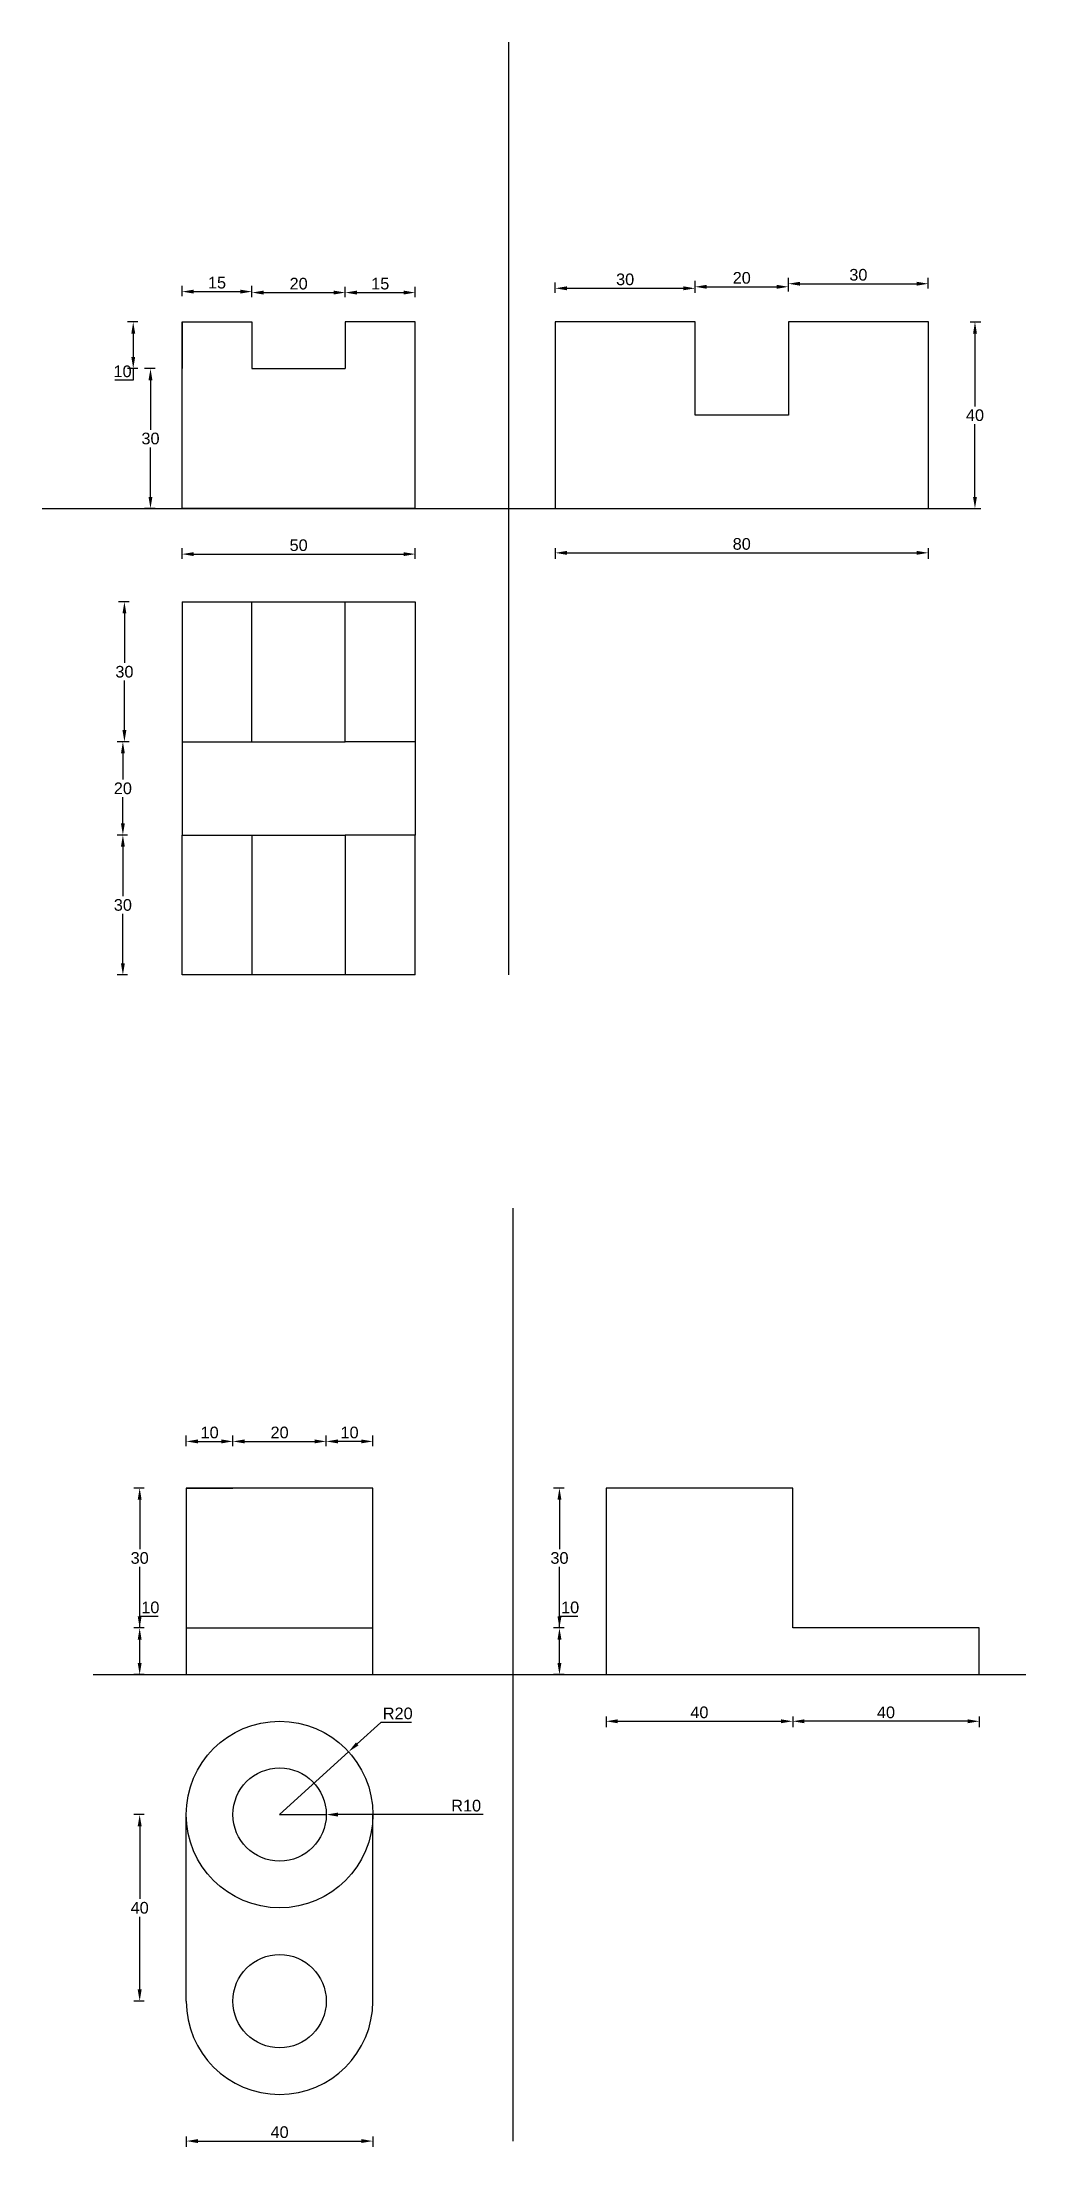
# Model space of a CAD drawing. Header units: millimetres. Extents: x 3658 to 4610, y 2149 to 2600.
# Drawn here: x 4399.1 to 4610, y 2148.8 to 2600 of the extents above; entities that cross this region are included whole.
import ezdxf

# ---------------------------------------------------------------- set-up
doc = ezdxf.new("R2010")
doc.units = ezdxf.units.MM
doc.styles.get("Standard").update_dxf_attribs({"font": 'arial.ttf'})
doc.dimstyles.new('ISO-25', dxfattribs={"dimtxt": 2.5, "dimasz": 2.5, "dimexe": 1.25, "dimexo": 0.625, "dimtad": 1, "dimtih": 1, "dimtoh": 1, "dimtxsty": 'Standard', "dimcen": 2.5, "dimadec": 0, "dimazin": 0, "dimtfac": 1, "dimtmove": 0, "dimatfit": 3, "dimfxl": 1, "dimfxlon": 1, "dimarcsym": 0})

msp = doc.modelspace()

# ---------------------------------------------------------------- blocks, each defined once
blk = doc.blocks.new('*D14')
at = {"color": 0, "lineweight": -2, "transparency": 16777216}
for p, q in [((4417.73, 2480), (4415.48, 2480)), ((4416.73, 2477.5), (4416.73, 2466.9)), ((4416.73, 2452.5), (4416.73, 2463.1)), ((4417.73, 2450), (4415.48, 2450))]:
    blk.add_line(p, q, dxfattribs=at)
at = {"color": 0, "transparency": 16777216}
for points in [[(4416.31, 2477.5), (4417.15, 2477.5), (4416.73, 2480)], [(4416.31, 2452.5), (4417.15, 2452.5), (4416.73, 2450)]]:
    blk.add_solid(points, dxfattribs=at)
at = {"layer": 'Defpoints', "color": 0, "transparency": 16777216}
for p in [(4429.08, 2480), (4416.73, 2450), (4429.08, 2450)]:
    blk.add_point(p, dxfattribs=at)
at = {"color": 0, "transparency": 16777216, "insert": (4416.73, 2465), "char_height": 2.5, "attachment_point": 5}
blk.add_mtext('30', dxfattribs=at)
blk = doc.blocks.new('*D15')
at = {"color": 0, "lineweight": -2, "transparency": 16777216}
for p, q in [((4417.4, 2450), (4415.15, 2450)), ((4416.4, 2447.5), (4416.4, 2441.9)), ((4416.4, 2432.5), (4416.4, 2438.1)), ((4417.4, 2430), (4415.15, 2430))]:
    blk.add_line(p, q, dxfattribs=at)
at = {"color": 0, "transparency": 16777216}
for points in [[(4415.99, 2447.5), (4416.82, 2447.5), (4416.4, 2450)], [(4415.99, 2432.5), (4416.82, 2432.5), (4416.4, 2430)]]:
    blk.add_solid(points, dxfattribs=at)
at = {"layer": 'Defpoints', "color": 0, "transparency": 16777216}
for p in [(4429.08, 2450), (4416.4, 2430), (4429.08, 2430)]:
    blk.add_point(p, dxfattribs=at)
at = {"color": 0, "transparency": 16777216, "insert": (4416.4, 2440), "char_height": 2.5, "attachment_point": 5}
blk.add_mtext('20', dxfattribs=at)
blk = doc.blocks.new('*D16')
at = {"color": 0, "lineweight": -2, "transparency": 16777216}
for p, q in [((4417.4, 2430), (4415.15, 2430)), ((4416.4, 2427.5), (4416.4, 2416.9)), ((4416.4, 2402.5), (4416.4, 2413.1)), ((4417.4, 2400), (4415.15, 2400))]:
    blk.add_line(p, q, dxfattribs=at)
at = {"color": 0, "transparency": 16777216}
for points in [[(4415.99, 2427.5), (4416.82, 2427.5), (4416.4, 2430)], [(4415.99, 2402.5), (4416.82, 2402.5), (4416.4, 2400)]]:
    blk.add_solid(points, dxfattribs=at)
at = {"layer": 'Defpoints', "color": 0, "transparency": 16777216}
for p in [(4416.4, 2430), (4429.08, 2430), (4429.08, 2400)]:
    blk.add_point(p, dxfattribs=at)
at = {"color": 0, "transparency": 16777216, "insert": (4416.4, 2415), "char_height": 2.5, "attachment_point": 5}
blk.add_mtext('30', dxfattribs=at)
blk = doc.blocks.new('*D17')
at = {"color": 0, "lineweight": -2, "transparency": 16777216}
for p, q in [((4429.08, 2489.23), (4429.08, 2491.48)), ((4479.08, 2489.23), (4479.08, 2491.48)), ((4431.58, 2490.23), (4476.58, 2490.23))]:
    blk.add_line(p, q, dxfattribs=at)
at = {"color": 0, "transparency": 16777216}
for points in [[(4431.58, 2490.64), (4431.58, 2489.81), (4429.08, 2490.23)], [(4476.58, 2490.64), (4476.58, 2489.81), (4479.08, 2490.23)]]:
    blk.add_solid(points, dxfattribs=at)
at = {"layer": 'Defpoints', "color": 0, "transparency": 16777216}
for p in [(4479.08, 2490.23), (4429.08, 2480), (4479.08, 2480)]:
    blk.add_point(p, dxfattribs=at)
at = {"color": 0, "transparency": 16777216, "insert": (4454.08, 2492.13), "char_height": 2.5, "attachment_point": 5}
blk.add_mtext('50', dxfattribs=at)
blk = doc.blocks.new('*D18')
at = {"color": 0, "lineweight": -2, "transparency": 16777216}
for p, q in [((4423.32, 2530), (4421.07, 2530)), ((4422.32, 2527.5), (4422.32, 2516.9)), ((4422.32, 2502.5), (4422.32, 2513.1)), ((4423.32, 2500), (4421.07, 2500))]:
    blk.add_line(p, q, dxfattribs=at)
at = {"color": 0, "transparency": 16777216}
for points in [[(4421.9, 2527.5), (4422.73, 2527.5), (4422.32, 2530)], [(4421.9, 2502.5), (4422.73, 2502.5), (4422.32, 2500)]]:
    blk.add_solid(points, dxfattribs=at)
at = {"layer": 'Defpoints', "color": 0, "transparency": 16777216}
for p in [(4422.32, 2530), (4429.08, 2530), (4429.08, 2500)]:
    blk.add_point(p, dxfattribs=at)
at = {"color": 0, "transparency": 16777216, "insert": (4422.32, 2515), "char_height": 2.5, "attachment_point": 5}
blk.add_mtext('30', dxfattribs=at)
blk = doc.blocks.new('*D19')
at = {"color": 0, "lineweight": -2, "transparency": 16777216}
for p, q in [((4419.62, 2540), (4417.37, 2540)), ((4418.62, 2537.5), (4418.62, 2532.5)), ((4418.62, 2527.5), (4414.66, 2527.5)), ((4419.62, 2530), (4417.37, 2530)), ((4418.62, 2530), (4418.62, 2527.5))]:
    blk.add_line(p, q, dxfattribs=at)
at = {"color": 0, "transparency": 16777216}
for points in [[(4418.21, 2537.5), (4419.04, 2537.5), (4418.62, 2540)], [(4418.21, 2532.5), (4419.04, 2532.5), (4418.62, 2530)]]:
    blk.add_solid(points, dxfattribs=at)
at = {"layer": 'Defpoints', "color": 0, "transparency": 16777216}
for p in [(4429.08, 2540), (4418.62, 2530), (4429.08, 2530)]:
    blk.add_point(p, dxfattribs=at)
at = {"color": 0, "transparency": 16777216, "insert": (4416.33, 2529.4), "char_height": 2.5, "attachment_point": 5}
blk.add_mtext('10', dxfattribs=at)
blk = doc.blocks.new('*D20')
at = {"color": 0, "lineweight": -2, "transparency": 16777216}
for p, q in [((4429.08, 2545.51), (4429.08, 2547.76)), ((4431.58, 2546.51), (4441.58, 2546.51)), ((4444.08, 2545.51), (4444.08, 2547.76))]:
    blk.add_line(p, q, dxfattribs=at)
at = {"color": 0, "transparency": 16777216}
for points in [[(4431.58, 2546.92), (4431.58, 2546.09), (4429.08, 2546.51)], [(4441.58, 2546.92), (4441.58, 2546.09), (4444.08, 2546.51)]]:
    blk.add_solid(points, dxfattribs=at)
at = {"layer": 'Defpoints', "color": 0, "transparency": 16777216}
for p in [(4444.08, 2546.51), (4429.08, 2540), (4444.08, 2540)]:
    blk.add_point(p, dxfattribs=at)
at = {"color": 0, "transparency": 16777216, "insert": (4436.58, 2548.41), "char_height": 2.5, "attachment_point": 5}
blk.add_mtext('15', dxfattribs=at)
blk = doc.blocks.new('*D21')
at = {"color": 0, "lineweight": -2, "transparency": 16777216}
for p, q in [((4444.08, 2545.3), (4444.08, 2547.55)), ((4446.58, 2546.3), (4461.58, 2546.3)), ((4464.08, 2545.3), (4464.08, 2547.55))]:
    blk.add_line(p, q, dxfattribs=at)
at = {"color": 0, "transparency": 16777216}
for points in [[(4446.58, 2546.72), (4446.58, 2545.88), (4444.08, 2546.3)], [(4461.58, 2546.72), (4461.58, 2545.88), (4464.08, 2546.3)]]:
    blk.add_solid(points, dxfattribs=at)
at = {"layer": 'Defpoints', "color": 0, "transparency": 16777216}
for p in [(4464.08, 2546.3), (4444.08, 2530), (4464.08, 2530)]:
    blk.add_point(p, dxfattribs=at)
at = {"color": 0, "transparency": 16777216, "insert": (4454.08, 2548.2), "char_height": 2.5, "attachment_point": 5}
blk.add_mtext('20', dxfattribs=at)
blk = doc.blocks.new('*D22')
at = {"color": 0, "lineweight": -2, "transparency": 16777216}
for p, q in [((4464.08, 2545.3), (4464.08, 2547.55)), ((4466.58, 2546.3), (4476.58, 2546.3)), ((4479.08, 2545.3), (4479.08, 2547.55))]:
    blk.add_line(p, q, dxfattribs=at)
at = {"color": 0, "transparency": 16777216}
for points in [[(4466.58, 2546.72), (4466.58, 2545.88), (4464.08, 2546.3)], [(4476.58, 2546.72), (4476.58, 2545.88), (4479.08, 2546.3)]]:
    blk.add_solid(points, dxfattribs=at)
at = {"layer": 'Defpoints', "color": 0, "transparency": 16777216}
for p in [(4479.08, 2546.3), (4464.08, 2540), (4479.08, 2540)]:
    blk.add_point(p, dxfattribs=at)
at = {"color": 0, "transparency": 16777216, "insert": (4471.58, 2548.2), "char_height": 2.5, "attachment_point": 5}
blk.add_mtext('15', dxfattribs=at)
blk = doc.blocks.new('*D23')
at = {"color": 0, "lineweight": -2, "transparency": 16777216}
for p, q in [((4509.08, 2546.21), (4509.08, 2548.46)), ((4511.58, 2547.21), (4536.58, 2547.21)), ((4539.08, 2546.21), (4539.08, 2548.46))]:
    blk.add_line(p, q, dxfattribs=at)
at = {"color": 0, "transparency": 16777216}
for points in [[(4511.58, 2547.63), (4511.58, 2546.8), (4509.08, 2547.21)], [(4536.58, 2547.63), (4536.58, 2546.8), (4539.08, 2547.21)]]:
    blk.add_solid(points, dxfattribs=at)
at = {"layer": 'Defpoints', "color": 0, "transparency": 16777216}
for p in [(4539.08, 2547.21), (4509.08, 2540), (4539.08, 2540)]:
    blk.add_point(p, dxfattribs=at)
at = {"color": 0, "transparency": 16777216, "insert": (4524.08, 2549.12), "char_height": 2.5, "attachment_point": 5}
blk.add_mtext('30', dxfattribs=at)
blk = doc.blocks.new('*D24')
at = {"color": 0, "lineweight": -2, "transparency": 16777216}
for p, q in [((4539.08, 2546.54), (4539.08, 2548.79)), ((4541.58, 2547.54), (4556.58, 2547.54)), ((4559.08, 2546.54), (4559.08, 2548.79))]:
    blk.add_line(p, q, dxfattribs=at)
at = {"color": 0, "transparency": 16777216}
for points in [[(4541.58, 2547.96), (4541.58, 2547.12), (4539.08, 2547.54)], [(4556.58, 2547.96), (4556.58, 2547.12), (4559.08, 2547.54)]]:
    blk.add_solid(points, dxfattribs=at)
at = {"layer": 'Defpoints', "color": 0, "transparency": 16777216}
for p in [(4559.08, 2547.54), (4539.08, 2540), (4559.08, 2540)]:
    blk.add_point(p, dxfattribs=at)
at = {"color": 0, "transparency": 16777216, "insert": (4549.08, 2549.44), "char_height": 2.5, "attachment_point": 5}
blk.add_mtext('20', dxfattribs=at)
blk = doc.blocks.new('*D25')
at = {"color": 0, "lineweight": -2, "transparency": 16777216}
for p, q in [((4559.08, 2547.2), (4559.08, 2549.45)), ((4561.58, 2548.2), (4586.58, 2548.2)), ((4589.08, 2547.2), (4589.08, 2549.45))]:
    blk.add_line(p, q, dxfattribs=at)
at = {"color": 0, "transparency": 16777216}
for points in [[(4561.58, 2548.61), (4561.58, 2547.78), (4559.08, 2548.2)], [(4586.58, 2548.61), (4586.58, 2547.78), (4589.08, 2548.2)]]:
    blk.add_solid(points, dxfattribs=at)
at = {"layer": 'Defpoints', "color": 0, "transparency": 16777216}
for p in [(4589.08, 2548.2), (4559.08, 2540), (4589.08, 2540)]:
    blk.add_point(p, dxfattribs=at)
at = {"color": 0, "transparency": 16777216, "insert": (4574.08, 2550.1), "char_height": 2.5, "attachment_point": 5}
blk.add_mtext('30', dxfattribs=at)
blk = doc.blocks.new('*D26')
at = {"color": 0, "lineweight": -2, "transparency": 16777216}
for p, q in [((4509.08, 2491.5), (4509.08, 2489.25)), ((4589.08, 2491.5), (4589.08, 2489.25)), ((4511.58, 2490.5), (4586.58, 2490.5))]:
    blk.add_line(p, q, dxfattribs=at)
at = {"color": 0, "transparency": 16777216}
for points in [[(4511.58, 2490.92), (4511.58, 2490.08), (4509.08, 2490.5)], [(4586.58, 2490.92), (4586.58, 2490.08), (4589.08, 2490.5)]]:
    blk.add_solid(points, dxfattribs=at)
at = {"layer": 'Defpoints', "color": 0, "transparency": 16777216}
for p in [(4509.08, 2500), (4589.08, 2500), (4589.08, 2490.5)]:
    blk.add_point(p, dxfattribs=at)
at = {"color": 0, "transparency": 16777216, "insert": (4549.08, 2492.4), "char_height": 2.5, "attachment_point": 5}
blk.add_mtext('80', dxfattribs=at)
blk = doc.blocks.new('*D27')
at = {"color": 0, "lineweight": -2, "transparency": 16777216}
for p, q in [((4598.08, 2540), (4600.33, 2540)), ((4599.08, 2537.5), (4599.08, 2521.9)), ((4599.08, 2502.5), (4599.08, 2518.1)), ((4598.08, 2500), (4600.33, 2500))]:
    blk.add_line(p, q, dxfattribs=at)
at = {"color": 0, "transparency": 16777216}
for points in [[(4598.67, 2537.5), (4599.5, 2537.5), (4599.08, 2540)], [(4598.67, 2502.5), (4599.5, 2502.5), (4599.08, 2500)]]:
    blk.add_solid(points, dxfattribs=at)
at = {"layer": 'Defpoints', "color": 0, "transparency": 16777216}
for p in [(4589.08, 2540), (4589.08, 2500), (4599.08, 2500)]:
    blk.add_point(p, dxfattribs=at)
at = {"color": 0, "transparency": 16777216, "insert": (4599.08, 2520), "char_height": 2.5, "attachment_point": 5}
blk.add_mtext('40', dxfattribs=at)
blk = doc.blocks.new('*D48')
at = {"color": 0, "lineweight": -2, "transparency": 16777216}
for p, q in [((4421, 2290), (4418.75, 2290)), ((4420, 2287.5), (4420, 2276.9)), ((4420, 2262.5), (4420, 2273.1)), ((4421, 2260), (4418.75, 2260))]:
    blk.add_line(p, q, dxfattribs=at)
at = {"color": 0, "transparency": 16777216}
for points in [[(4419.58, 2287.5), (4420.42, 2287.5), (4420, 2290)], [(4419.58, 2262.5), (4420.42, 2262.5), (4420, 2260)]]:
    blk.add_solid(points, dxfattribs=at)
at = {"layer": 'Defpoints', "color": 0, "transparency": 16777216}
for p in [(4430, 2290), (4420, 2260), (4430, 2260)]:
    blk.add_point(p, dxfattribs=at)
at = {"color": 0, "transparency": 16777216, "insert": (4420, 2275), "char_height": 2.5, "attachment_point": 5}
blk.add_mtext('30', dxfattribs=at)
blk = doc.blocks.new('*D49')
at = {"color": 0, "lineweight": -2, "transparency": 16777216}
for p, q in [((4420, 2260), (4420, 2262.5)), ((4420, 2262.5), (4423.96, 2262.5)), ((4421, 2260), (4418.75, 2260)), ((4420, 2252.5), (4420, 2257.5)), ((4421, 2250), (4418.75, 2250))]:
    blk.add_line(p, q, dxfattribs=at)
at = {"color": 0, "transparency": 16777216}
for points in [[(4419.58, 2257.5), (4420.42, 2257.5), (4420, 2260)], [(4419.58, 2252.5), (4420.42, 2252.5), (4420, 2250)]]:
    blk.add_solid(points, dxfattribs=at)
at = {"layer": 'Defpoints', "color": 0, "transparency": 16777216}
for p in [(4420, 2260), (4430, 2260), (4430, 2250)]:
    blk.add_point(p, dxfattribs=at)
at = {"color": 0, "transparency": 16777216, "insert": (4422.29, 2264.4), "char_height": 2.5, "attachment_point": 5}
blk.add_mtext('10', dxfattribs=at)
blk = doc.blocks.new('*D50')
at = {"color": 0, "lineweight": -2, "transparency": 16777216}
for p, q in [((4430, 2299), (4430, 2301.25)), ((4432.5, 2300), (4437.5, 2300)), ((4440, 2299), (4440, 2301.25))]:
    blk.add_line(p, q, dxfattribs=at)
at = {"color": 0, "transparency": 16777216}
for points in [[(4432.5, 2300.42), (4432.5, 2299.58), (4430, 2300)], [(4437.5, 2300.42), (4437.5, 2299.58), (4440, 2300)]]:
    blk.add_solid(points, dxfattribs=at)
at = {"layer": 'Defpoints', "color": 0, "transparency": 16777216}
for p in [(4440, 2300), (4430, 2290), (4440, 2290)]:
    blk.add_point(p, dxfattribs=at)
at = {"color": 0, "transparency": 16777216, "insert": (4435, 2301.9), "char_height": 2.5, "attachment_point": 5}
blk.add_mtext('10', dxfattribs=at)
blk = doc.blocks.new('*D51')
at = {"color": 0, "lineweight": -2, "transparency": 16777216}
for p, q in [((4460, 2299), (4460, 2301.25)), ((4467.5, 2300), (4462.5, 2300)), ((4470, 2299), (4470, 2301.25))]:
    blk.add_line(p, q, dxfattribs=at)
at = {"color": 0, "transparency": 16777216}
for points in [[(4462.5, 2300.42), (4462.5, 2299.58), (4460, 2300)], [(4467.5, 2300.42), (4467.5, 2299.58), (4470, 2300)]]:
    blk.add_solid(points, dxfattribs=at)
at = {"layer": 'Defpoints', "color": 0, "transparency": 16777216}
for p in [(4460, 2300), (4460, 2290), (4470, 2290)]:
    blk.add_point(p, dxfattribs=at)
at = {"color": 0, "transparency": 16777216, "insert": (4465, 2301.9), "char_height": 2.5, "attachment_point": 5}
blk.add_mtext('10', dxfattribs=at)
blk = doc.blocks.new('*D52')
at = {"color": 0, "lineweight": -2, "transparency": 16777216}
for p, q in [((4440, 2299), (4440, 2301.25)), ((4442.5, 2300), (4457.5, 2300)), ((4460, 2299), (4460, 2301.25))]:
    blk.add_line(p, q, dxfattribs=at)
at = {"color": 0, "transparency": 16777216}
for points in [[(4442.5, 2300.42), (4442.5, 2299.58), (4440, 2300)], [(4457.5, 2300.42), (4457.5, 2299.58), (4460, 2300)]]:
    blk.add_solid(points, dxfattribs=at)
at = {"layer": 'Defpoints', "color": 0, "transparency": 16777216}
for p in [(4460, 2300), (4440, 2290), (4460, 2290)]:
    blk.add_point(p, dxfattribs=at)
at = {"color": 0, "transparency": 16777216, "insert": (4450, 2301.9), "char_height": 2.5, "attachment_point": 5}
blk.add_mtext('20', dxfattribs=at)
blk = doc.blocks.new('*D53')
at = {"color": 0, "lineweight": -2, "transparency": 16777216}
for p, q in [((4511, 2290), (4508.75, 2290)), ((4510, 2287.5), (4510, 2276.9)), ((4510, 2262.5), (4510, 2273.1)), ((4511, 2260), (4508.75, 2260))]:
    blk.add_line(p, q, dxfattribs=at)
at = {"color": 0, "transparency": 16777216}
for points in [[(4509.58, 2287.5), (4510.42, 2287.5), (4510, 2290)], [(4509.58, 2262.5), (4510.42, 2262.5), (4510, 2260)]]:
    blk.add_solid(points, dxfattribs=at)
at = {"layer": 'Defpoints', "color": 0, "transparency": 16777216}
for p in [(4520, 2290), (4510, 2260), (4520, 2260)]:
    blk.add_point(p, dxfattribs=at)
at = {"color": 0, "transparency": 16777216, "insert": (4510, 2275), "char_height": 2.5, "attachment_point": 5}
blk.add_mtext('30', dxfattribs=at)
blk = doc.blocks.new('*D54')
at = {"color": 0, "lineweight": -2, "transparency": 16777216}
for p, q in [((4510, 2260), (4510, 2262.5)), ((4510, 2262.5), (4513.96, 2262.5)), ((4511, 2260), (4508.75, 2260)), ((4510, 2252.5), (4510, 2257.5)), ((4511, 2250), (4508.75, 2250))]:
    blk.add_line(p, q, dxfattribs=at)
at = {"color": 0, "transparency": 16777216}
for points in [[(4509.58, 2257.5), (4510.42, 2257.5), (4510, 2260)], [(4509.58, 2252.5), (4510.42, 2252.5), (4510, 2250)]]:
    blk.add_solid(points, dxfattribs=at)
at = {"layer": 'Defpoints', "color": 0, "transparency": 16777216}
for p in [(4510, 2260), (4520, 2260), (4520, 2250)]:
    blk.add_point(p, dxfattribs=at)
at = {"color": 0, "transparency": 16777216, "insert": (4512.29, 2264.4), "char_height": 2.5, "attachment_point": 5}
blk.add_mtext('10', dxfattribs=at)
blk = doc.blocks.new('*D55')
at = {"color": 0, "lineweight": -2, "transparency": 16777216}
for p, q in [((4520, 2241), (4520, 2238.75)), ((4522.5, 2240), (4557.5, 2240)), ((4560, 2241), (4560, 2238.75))]:
    blk.add_line(p, q, dxfattribs=at)
at = {"color": 0, "transparency": 16777216}
for points in [[(4522.5, 2240.42), (4522.5, 2239.58), (4520, 2240)], [(4557.5, 2240.42), (4557.5, 2239.58), (4560, 2240)]]:
    blk.add_solid(points, dxfattribs=at)
at = {"layer": 'Defpoints', "color": 0, "transparency": 16777216}
for p in [(4520, 2250), (4560, 2250), (4560, 2240)]:
    blk.add_point(p, dxfattribs=at)
at = {"color": 0, "transparency": 16777216, "insert": (4540, 2241.9), "char_height": 2.5, "attachment_point": 5}
blk.add_mtext('40', dxfattribs=at)
blk = doc.blocks.new('*D56')
at = {"color": 0, "lineweight": -2, "transparency": 16777216}
for p, q in [((4560, 2241), (4560, 2238.75)), ((4597.5, 2240), (4562.5, 2240)), ((4600, 2241), (4600, 2238.75))]:
    blk.add_line(p, q, dxfattribs=at)
at = {"color": 0, "transparency": 16777216}
for points in [[(4562.5, 2240.42), (4562.5, 2239.58), (4560, 2240)], [(4597.5, 2240.42), (4597.5, 2239.58), (4600, 2240)]]:
    blk.add_solid(points, dxfattribs=at)
at = {"layer": 'Defpoints', "color": 0, "transparency": 16777216}
for p in [(4560, 2250), (4600, 2250), (4560, 2240)]:
    blk.add_point(p, dxfattribs=at)
at = {"color": 0, "transparency": 16777216, "insert": (4580, 2241.9), "char_height": 2.5, "attachment_point": 5}
blk.add_mtext('40', dxfattribs=at)
blk = doc.blocks.new('*D57')
at = {"color": 0, "lineweight": -2, "transparency": 16777216}
for p, q in [((4450, 2220), (4460, 2220)), ((4493.61, 2220), (4462.5, 2220))]:
    blk.add_line(p, q, dxfattribs=at)
at = {"color": 0, "transparency": 16777216}
blk.add_solid([(4462.5, 2220.42), (4462.5, 2219.58), (4460, 2220)], dxfattribs=at)
at = {"layer": 'Defpoints', "color": 0, "transparency": 16777216}
for p in [(4450, 2220), (4460, 2220)]:
    blk.add_point(p, dxfattribs=at)
at = {"color": 0, "transparency": 16777216, "insert": (4490, 2221.9), "char_height": 2.5, "attachment_point": 5}
blk.add_mtext('R10', dxfattribs=at)
blk = doc.blocks.new('*D58')
at = {"color": 0, "lineweight": -2, "transparency": 16777216}
for p, q in [((4471.72, 2239.77), (4466.64, 2235.14)), ((4478.31, 2239.77), (4471.72, 2239.77)), ((4450, 2220), (4464.79, 2233.46))]:
    blk.add_line(p, q, dxfattribs=at)
at = {"color": 0, "transparency": 16777216}
blk.add_solid([(4466.36, 2235.45), (4466.92, 2234.84), (4464.79, 2233.46)], dxfattribs=at)
at = {"layer": 'Defpoints', "color": 0, "transparency": 16777216}
for p in [(4464.79, 2233.46), (4450, 2220)]:
    blk.add_point(p, dxfattribs=at)
at = {"color": 0, "transparency": 16777216, "insert": (4475.33, 2241.67), "char_height": 2.5, "attachment_point": 5}
blk.add_mtext('R20', dxfattribs=at)
blk = doc.blocks.new('*D59')
at = {"color": 0, "lineweight": -2, "transparency": 16777216}
for p, q in [((4421, 2220), (4418.75, 2220)), ((4420, 2217.5), (4420, 2201.9)), ((4420, 2182.5), (4420, 2198.1)), ((4421, 2180), (4418.75, 2180))]:
    blk.add_line(p, q, dxfattribs=at)
at = {"color": 0, "transparency": 16777216}
for points in [[(4419.58, 2217.5), (4420.42, 2217.5), (4420, 2220)], [(4419.58, 2182.5), (4420.42, 2182.5), (4420, 2180)]]:
    blk.add_solid(points, dxfattribs=at)
at = {"layer": 'Defpoints', "color": 0, "transparency": 16777216}
for p in [(4430, 2220), (4420, 2180), (4430, 2180)]:
    blk.add_point(p, dxfattribs=at)
at = {"color": 0, "transparency": 16777216, "insert": (4420, 2200), "char_height": 2.5, "attachment_point": 5}
blk.add_mtext('40', dxfattribs=at)
blk = doc.blocks.new('*D60')
at = {"color": 0, "lineweight": -2, "transparency": 16777216}
for p, q in [((4430, 2151), (4430, 2148.75)), ((4432.5, 2150), (4467.5, 2150)), ((4470, 2151), (4470, 2148.75))]:
    blk.add_line(p, q, dxfattribs=at)
at = {"color": 0, "transparency": 16777216}
for points in [[(4432.5, 2150.42), (4432.5, 2149.58), (4430, 2150)], [(4467.5, 2150.42), (4467.5, 2149.58), (4470, 2150)]]:
    blk.add_solid(points, dxfattribs=at)
at = {"layer": 'Defpoints', "color": 0, "transparency": 16777216}
for p in [(4430, 2200), (4470, 2200), (4470, 2150)]:
    blk.add_point(p, dxfattribs=at)
at = {"color": 0, "transparency": 16777216, "insert": (4450, 2151.9), "char_height": 2.5, "attachment_point": 5}
blk.add_mtext('40', dxfattribs=at)

# ---------------------------------------------------------------- dimensions: what is measured, and where the dimension line sits
for p1, p2, distance, picture, middle in [((4429.082, 2540), (4444.082, 2540), 6.506, '*D20', (4436.582, 2548.408)), ((4444.082, 2530), (4464.082, 2530), 16.301, '*D21', (4454.082, 2548.203)), ((4464.082, 2540), (4479.082, 2540), 6.301, '*D22', (4471.582, 2548.203)), ((4509.082, 2540), (4539.082, 2540), 7.213, '*D23', (4524.082, 2549.115)), ((4539.082, 2540), (4559.082, 2540), 7.541, '*D24', (4549.082, 2549.442)), ((4559.082, 2540), (4589.082, 2540), 8.196, '*D25', (4574.082, 2550.099)), ((4429.082, 2540), (4429.082, 2530), -10.459, '*D19', (4416.329, 2529.401)), ((4589.082, 2540), (4589.082, 2500), 10, '*D27', (4599.082, 2520)), ((4429.082, 2500), (4429.082, 2530), 6.765, '*D18', (4422.316, 2515)), ((4509.082, 2500), (4589.082, 2500), -9.501, '*D26', (4549.082, 2492.4)), ((4429.082, 2480), (4479.082, 2480), 10.228, '*D17', (4454.082, 2492.129)), ((4429.082, 2480), (4429.082, 2450), -12.351, '*D14', (4416.73, 2465)), ((4429.082, 2450), (4429.082, 2430), -12.677, '*D15', (4416.405, 2440)), ((4429.082, 2400), (4429.082, 2430), 12.677, '*D16', (4416.405, 2415)), ((4430, 2290), (4440, 2290), 10, '*D50', (4435, 2301.901)), ((4440, 2290), (4460, 2290), 10, '*D52', (4450, 2301.901)), ((4470, 2290), (4460, 2290), -10, '*D51', (4465, 2301.901)), ((4430, 2290), (4430, 2260), -10, '*D48', (4420, 2275)), ((4520, 2290), (4520, 2260), -10, '*D53', (4510, 2275)), ((4430, 2250), (4430, 2260), 10, '*D49', (4422.294, 2264.401)), ((4520, 2250), (4520, 2260), 10, '*D54', (4512.294, 2264.401)), ((4520, 2250), (4560, 2250), -10, '*D55', (4540, 2241.901)), ((4600, 2250), (4560, 2250), 10, '*D56', (4580, 2241.901)), ((4430, 2220), (4430, 2180), -10, '*D59', (4420, 2200)), ((4430, 2200), (4470, 2200), -50, '*D60', (4450, 2151.901))]:
    dim = msp.add_aligned_dim(p1=p1, p2=p2, distance=distance, dimstyle='ISO-25')
    dim.commit()
    dim.dimension.update_dxf_attribs({"geometry": picture, "text_midpoint": middle})
for mpoint, picture, middle in [((4464.791, 2233.462), '*D58', (4475.327, 2239.768)), ((4460, 2220), '*D57', (4490, 2220))]:
    dim = msp.add_radius_dim(center=(4450, 2220), mpoint=mpoint, dimstyle='ISO-25')
    dim.commit()
    dim.dimension.update_dxf_attribs({"geometry": picture, "text_midpoint": middle, "dimtype": 164})

# ---------------------------------------------------------------- linework, layer by layer
for p, q in [((4499.082, 2600), (4499.082, 2400)), ((4429.082, 2530), (4429.082, 2540)), ((4429.082, 2540), (4444.082, 2540)), ((4429.082, 2540), (4429.082, 2530)), ((4444.082, 2540), (4444.082, 2530)), ((4479.082, 2540), (4464.082, 2540)), ((4464.082, 2540), (4464.082, 2530)), ((4479.082, 2530), (4479.082, 2540)), ((4539.082, 2540), (4509.082, 2540)), ((4509.082, 2540), (4509.082, 2500)), ((4539.082, 2520), (4539.082, 2540)), ((4589.082, 2540), (4559.082, 2540)), ((4559.082, 2540), (4559.082, 2520)), ((4589.082, 2500), (4589.082, 2540)), ((4429.082, 2500), (4429.082, 2530)), ((4444.082, 2530), (4464.082, 2530)), ((4479.082, 2500), (4479.082, 2530)), ((4559.082, 2520), (4539.082, 2520)), ((4399.082, 2500), (4599.082, 2500)), ((4479.082, 2500), (4429.082, 2500)), ((4509.082, 2500), (4589.082, 2500)), ((4429.082, 2480), (4479.082, 2480)), ((4429.082, 2480), (4429.082, 2450)), ((4444.082, 2450), (4444.082, 2480)), ((4464.082, 2450), (4464.082, 2480)), ((4479.082, 2480), (4479.082, 2450)), ((4429.082, 2450), (4444.082, 2450)), ((4429.082, 2450), (4429.082, 2430)), ((4444.082, 2450), (4464.082, 2450)), ((4479.082, 2450), (4464.082, 2450)), ((4479.082, 2450), (4479.082, 2430)), ((4429.082, 2430), (4444.082, 2430)), ((4444.082, 2430), (4444.082, 2400)), ((4444.082, 2430), (4464.082, 2430)), ((4479.082, 2430), (4464.082, 2430)), ((4464.082, 2430), (4464.082, 2400)), ((4479.082, 2400), (4479.082, 2430)), ((4479.082, 2400), (4429.082, 2400)), ((4500, 2350), (4500, 2150)), ((4470, 2290), (4430, 2290)), ((4430, 2290), (4430, 2250)), ((4430, 2290), (4440, 2290)), ((4470, 2290), (4460, 2290)), ((4470, 2250), (4470, 2290)), ((4560, 2290), (4520, 2290)), ((4520, 2290), (4520, 2250)), ((4560, 2260), (4560, 2290)), ((4430, 2260), (4470, 2260)), ((4600, 2260), (4560, 2260)), ((4600, 2250), (4600, 2260)), ((4410, 2250), (4610, 2250)), ((4430, 2250), (4470, 2250)), ((4520, 2250), (4600, 2250)), ((4430, 2180), (4430, 2220)), ((4470, 2180), (4470, 2220))]:
    msp.add_line(p, q)
msp.add_lwpolyline([(4429.082, 2400), (4429.082, 2430)])
for centre, radius in [((4450, 2220), 20), ((4450, 2220), 10), ((4450, 2180), 10)]:
    msp.add_circle(centre, radius)
msp.add_arc((4450, 2180), 20, 180, 0)

msp.set_redraw_order([(e.dxf.handle, doc.entitydb.next_handle()) for e in msp.query("TEXT MTEXT ATTDEF DIMENSION ARC_DIMENSION")])  # texts and dimensions are drawn at this point

doc.saveas('drawing.dxf')
